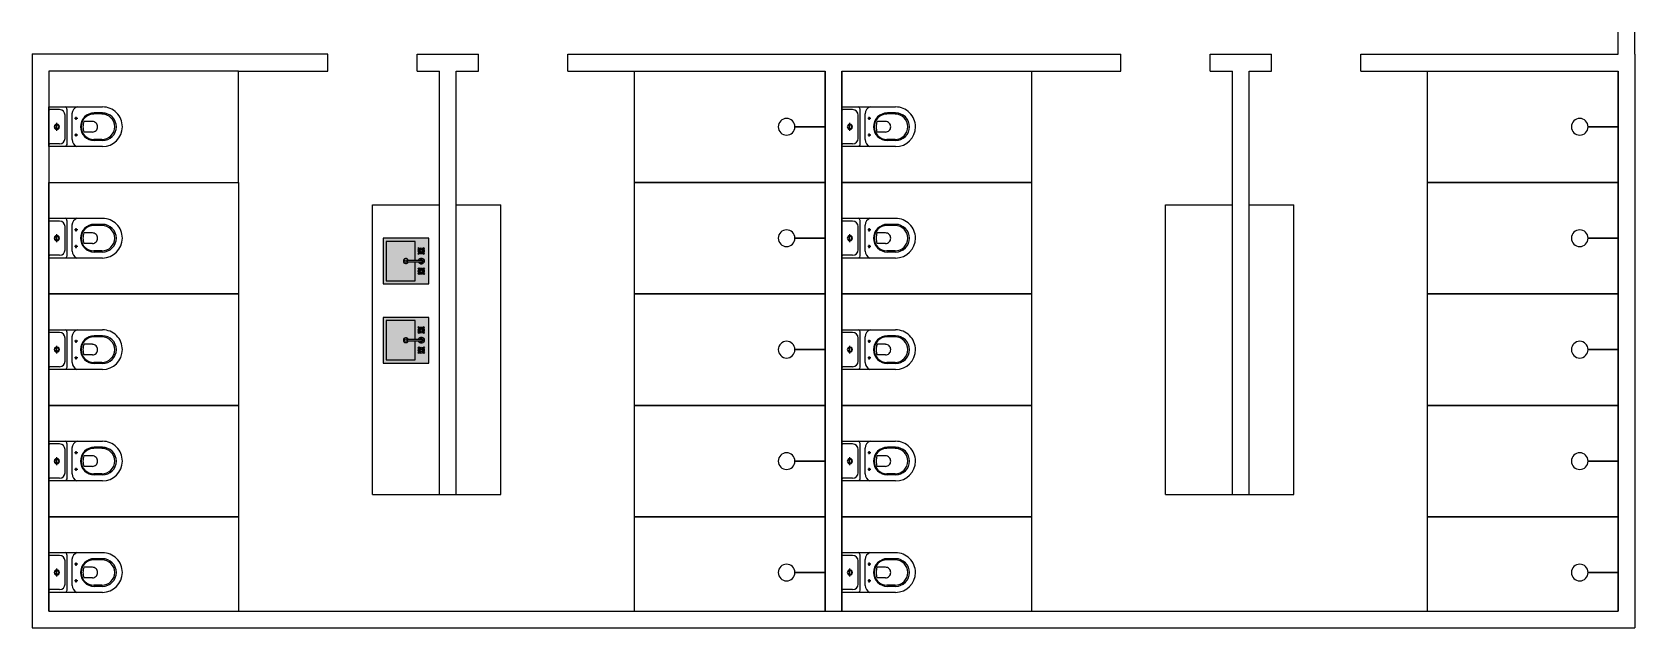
# Model space of a CAD drawing. Header units: inches. Extents: x -55 to 844, y -103 to 167.
# Drawn here: x 294.34 to 308.71, y -102.98 to -97.63 of the extents above; entities that cross this region are included whole.
import ezdxf

# ---------------------------------------------------------------- set-up
doc = ezdxf.new("R2010")
doc.units = ezdxf.units.IN
doc.header["$MEASUREMENT"] = 0
doc.linetypes.add('DA0621PE-XREF-02$0$CONTINU', pattern=[0])
doc.layers.add('A-WCCOZ', color=252, linetype='Continuous')
doc.layers.add('AI-Equip san', color=1, linetype='Continuous')
doc.layers.add('AI-Hatch equip san', color=255, linetype='Continuous', lineweight=0)

# ---------------------------------------------------------------- blocks, each defined once
blk = doc.blocks.new('hdd')
at = {"linetype": 'Continuous'}
for p, q in [((76.191, 55.92), (76.672, 55.92)), ((76.672, 55.92), (76.672, 55.563)), ((76.672, 55.563), (76.191, 55.563))]:
    blk.add_line(p, q, dxfattribs=at)
at = {"linetype": 'DA0621PE-XREF-02$0$CONTINU'}
for p, q in [((76.509, 55.9), (76.509, 55.583)), ((76.576, 55.895), (76.663, 55.895)), ((76.191, 55.866), (76.265, 55.866)), ((76.196, 55.856), (76.269, 55.856)), ((76.282, 55.789), (76.358, 55.789)), ((76.413, 55.816), (76.441, 55.816)), ((76.428, 55.83), (76.428, 55.802)), ((76.464, 55.857), (76.464, 55.742)), ((76.464, 55.742), (76.464, 55.626)), ((76.527, 55.846), (76.527, 55.638)), ((76.6, 55.777), (76.6, 55.707)), ((76.191, 55.618), (76.265, 55.618)), ((76.196, 55.627), (76.269, 55.627)), ((76.282, 55.694), (76.358, 55.694)), ((76.413, 55.667), (76.441, 55.667)), ((76.428, 55.681), (76.428, 55.653)), ((76.576, 55.588), (76.663, 55.588))]:
    blk.add_line(p, q, dxfattribs=at)
at = {"linetype": 'Continuous'}
for centre, radius, start, end in [((76.191, 55.742), 0.178, 90, 179.9992), ((76.561, 55.889), 0.0533, 144.185, 167.6456), ((76.191, 55.742), 0.178, 179.9992, 270), ((76.282, 55.742), 0.0475, 179.9771, 269.9771)]:
    blk.add_arc(centre, radius, start, end, dxfattribs=at)
at = {"linetype": 'DA0621PE-XREF-02$0$CONTINU'}
for centre, radius, start, end in [((76.39, 55.853), 0.0743, 3.4897, 64.3323), ((76.576, 55.846), 0.0495, 90, 180), ((76.663, 55.885), 0.0099, 0, 89.999), ((76.191, 55.742), 0.124, 89.9999, 180.0028), ((76.191, 55.742), 0.124, 179.987, 269.9898), ((76.196, 55.742), 0.114, 90, 179.9837), ((76.196, 55.742), 0.114, 180.0059, 269.9897), ((76.282, 55.742), 0.0475, 90, 180.0256), ((76.265, 55.742), 0.124, 359.9838, 90), ((76.265, 55.742), 0.124, 269.9897, 0.0058), ((76.269, 55.742), 0.114, 0.4298, 90), ((76.269, 55.742), 0.114, 269.9897, 359.5599), ((76.23, 55.742), 0.136, 359.9861, 20.5097), ((76.23, 55.742), 0.136, 339.4799, 0.0036), ((76.259, 55.742), 0.124, 359.9925, 0.4319), ((76.259, 55.742), 0.124, 359.5608, 0.0001), ((76.428, 55.816), 0.00743, 0, 180), ((76.428, 55.816), 0.00743, 180, 0), ((76.6, 55.742), 0.0238, 359.9922, 179.9975), ((76.6, 55.742), 0.0238, 179.9924, 359.9973), ((76.6, 55.742), 0.0178, 359.9867, 180.0084), ((76.6, 55.742), 0.0178, 179.9952, 0), ((76.397, 55.628), 0.0677, 287.9398, 358.3433), ((76.428, 55.667), 0.00743, 0, 180), ((76.428, 55.667), 0.00743, 180, 0), ((76.576, 55.638), 0.0495, 180, 269.9997), ((76.663, 55.598), 0.0099, 270.0017, 0), ((76.532, 55.584), 0.0227, 182.8218, 246.8227)]:
    blk.add_arc(centre, radius, start, end, dxfattribs=at)
blk = doc.blocks.new('01Chuv_p')
at = {"const_width": 0.015}
blk.add_lwpolyline([(-0.27, 0), (0, 0)], dxfattribs=at)
blk.add_circle((-0.345, 0), 0.075)
blk = doc.blocks.new('cuba-41x41')
at = {"layer": 'AI-Hatch equip san', "ltscale": 3}
blk.add_hatch(color=256, dxfattribs=at).paths.add_polyline_path([(0.205, 0), (-0.205, 0), (-0.205, -0.41), (0.205, -0.41)])
blk.add_lwpolyline([(0.205, 0), (-0.205, 0), (-0.205, -0.41), (0.205, -0.41)], close=True)
blk.add_lwpolyline([(-0.009, -0.122), (-0.177, -0.122), (-0.177, -0.382), (0.177, -0.382), (0.177, -0.122), (0.009, -0.122)])
blk.add_circle((0, -0.205), 0.0117)
blk.add_arc((0, -0.205), 0.0225, 110.0284, 70.1368)
blk = doc.blocks.new('MistDecaMesaDunaClássica-Pl')
at = {"layer": 'AI-Hatch equip san', "ltscale": 3}
h = blk.add_hatch(color=256, dxfattribs=at)
h.paths.add_polyline_path([(-0.075, 0.022, 0.308864), (-0.106, 0.022), (-0.097, 0.014, -0.231927), (-0.084, 0.014)], flags=17)
h.paths.add_polyline_path([(-0.113, 0.03), (-0.12, 0.023), (-0.098, 0), (-0.12, -0.023), (-0.113, -0.03), (-0.091, -0.007), (-0.068, -0.03), (-0.061, -0.023), (-0.084, 0), (-0.061, 0.023), (-0.068, 0.03), (-0.091, 0.007)])
h.paths.add_polyline_path([(-0.104, 0.007), (-0.113, 0.015, 0.308864), (-0.113, -0.015), (-0.104, -0.007, -0.231927)], flags=17)
h.paths.add_polyline_path([(-0.101, 0.003), (-0.104, 0.007, 0.231927), (-0.104, -0.007), (-0.101, -0.003, -0.155003)], flags=17)
h.paths.add_polyline_path([(-0.101, 0.003, 0.155003), (-0.101, -0.003), (-0.098, 0)], flags=17)
h.paths.add_polyline_path([(-0.087, 0.01, 0.155003), (-0.094, 0.01), (-0.091, 0.007)], flags=17)
h.paths.add_polyline_path([(-0.084, 0.014, 0.231927), (-0.097, 0.014), (-0.094, 0.01, -0.155003), (-0.087, 0.01)], flags=17)
h.paths.add_polyline_path([(-0.08, 0.003), (-0.084, 0), (-0.08, -0.003, 0.155003)], flags=17)
h.paths.add_polyline_path([(-0.077, 0.007), (-0.08, 0.003, -0.155003), (-0.08, -0.003), (-0.077, -0.007, 0.231927)], flags=17)
h.paths.add_polyline_path([(-0.068, 0.015), (-0.077, 0.007, -0.231927), (-0.077, -0.007), (-0.068, -0.015, 0.308864)], flags=17)
h.paths.add_polyline_path([(-0.084, -0.014, -0.231927), (-0.097, -0.014), (-0.106, -0.022, 0.308864), (-0.075, -0.022)], flags=17)
h.paths.add_polyline_path([(-0.087, -0.01, -0.155003), (-0.094, -0.01), (-0.097, -0.014, 0.231927), (-0.084, -0.014)], flags=17)
h.paths.add_polyline_path([(-0.091, -0.007), (-0.094, -0.01, 0.155003), (-0.087, -0.01)], flags=16)
h.paths.add_polyline_path([(0.009, 0, 0.999343), (-0.009, 0), (-0.009, -0.118, 1), (0.009, -0.118)])
h.paths.add_polyline_path([(0.009, -0.013), (0.009, -0.025, 5.787199), (-0.009, -0.025), (-0.009, -0.013, -3.08595)])
h.paths.add_polyline_path([(0.009, -0.006), (0.009, -0.013, 3.08595), (-0.009, -0.013), (-0.009, -0.006, -1.863322)], flags=17)
h.paths.add_polyline_path([(0.009, 0), (0.009, -0.006, 1.863322), (-0.009, -0.006), (-0.009, 0, -0.999343)], flags=16)
h.paths.add_polyline_path([(0.068, 0.03), (0.061, 0.023), (0.084, 0), (0.061, -0.023), (0.068, -0.03), (0.091, -0.007), (0.113, -0.03), (0.12, -0.023), (0.098, 0), (0.12, 0.023), (0.113, 0.03), (0.091, 0.007)])
h.paths.add_polyline_path([(0.106, 0.022, 0.308864), (0.075, 0.022), (0.084, 0.014, -0.231927), (0.097, 0.014)], flags=17)
h.paths.add_polyline_path([(0.097, 0.014, 0.231927), (0.084, 0.014), (0.087, 0.01, -0.155003), (0.094, 0.01)], flags=17)
h.paths.add_polyline_path([(0.094, 0.01, 0.155003), (0.087, 0.01), (0.091, 0.007)], flags=17)
h.paths.add_polyline_path([(0.101, 0.003), (0.098, 0), (0.101, -0.003, 0.155003)], flags=17)
h.paths.add_polyline_path([(0.104, 0.007), (0.101, 0.003, -0.155003), (0.101, -0.003), (0.104, -0.007, 0.231927)], flags=17)
h.paths.add_polyline_path([(0.113, 0.015), (0.104, 0.007, -0.231927), (0.104, -0.007), (0.113, -0.015, 0.308864)], flags=17)
h.paths.add_polyline_path([(0.097, -0.014, -0.231927), (0.084, -0.014), (0.075, -0.022, 0.308864), (0.106, -0.022)], flags=17)
h.paths.add_polyline_path([(0.097, -0.014), (0.094, -0.01, -0.155003), (0.087, -0.01), (0.084, -0.014, 0.231927)], flags=17)
h.paths.add_polyline_path([(0.091, -0.007), (0.087, -0.01, 0.155003), (0.094, -0.01)], flags=17)
h.paths.add_polyline_path([(0.08, 0.003, 0.155003), (0.08, -0.003), (0.084, 0)], flags=17)
h.paths.add_polyline_path([(0.08, 0.003), (0.077, 0.007, 0.231927), (0.077, -0.007), (0.08, -0.003, -0.155003)], flags=17)
h.paths.add_polyline_path([(0.077, 0.007), (0.068, 0.015, 0.308864), (0.068, -0.015), (0.077, -0.007, -0.231927)], flags=17)
for points in [[(-0.091, 0.007), (-0.113, 0.03), (-0.12, 0.023), (-0.098, 0), (-0.12, -0.023), (-0.113, -0.03), (-0.091, -0.007), (-0.068, -0.03), (-0.061, -0.023), (-0.084, 0), (-0.061, 0.023), (-0.068, 0.03)], [(0.091, 0.007), (0.113, 0.03), (0.12, 0.023), (0.098, 0), (0.12, -0.023), (0.113, -0.03), (0.091, -0.007), (0.068, -0.03), (0.061, -0.023), (0.084, 0), (0.061, 0.023), (0.068, 0.03)]]:
    blk.add_lwpolyline(points, close=True)
blk.add_lwpolyline([(-0.009, -0.118, 1), (0.009, -0.118), (0.009, 0, 0.999343), (-0.009, 0)], format="xyb", close=True)
for centre, radius, start, end in [((-0.091, 0), 0.027, 145.6719, 214.3281), ((-0.091, 0), 0.027, 55.6719, 124.3281), ((-0.091, 0), 0.0154, 153.8848, 206.1152), ((-0.091, 0), 0.0109, 162.3782, 197.6218), ((-0.091, 0), 0.0154, 63.8848, 116.1152), ((-0.091, 0), 0.0109, 72.3782, 107.6218), ((-0.091, 0), 0.0109, 342.3782, 17.6218), ((-0.091, 0), 0.0154, 333.8848, 26.1152), ((-0.091, 0), 0.027, 325.6719, 34.3281), ((0, 0), 0.027, 289.6072, 250.3927), ((0, 0), 0.0154, 305.9097, 234.0902), ((0, 0), 0.0109, 326.4427, 213.5572), ((0.091, 0), 0.027, 145.6719, 214.3281), ((0.091, 0), 0.027, 55.6719, 124.3281), ((0.091, 0), 0.0154, 153.8848, 206.1152), ((0.091, 0), 0.0109, 162.3782, 197.6218), ((0.091, 0), 0.0154, 63.8848, 116.1152), ((0.091, 0), 0.0109, 72.3782, 107.6218), ((0.091, 0), 0.0109, 342.3782, 17.6218), ((0.091, 0), 0.0154, 333.8848, 26.1152), ((0.091, 0), 0.027, 325.6719, 34.3281), ((-0.091, 0), 0.027, 235.6719, 304.3281), ((-0.091, 0), 0.0154, 243.8848, 296.1152), ((-0.091, 0), 0.0109, 252.3782, 287.6218), ((0.091, 0), 0.027, 235.6719, 304.3281), ((0.091, 0), 0.0154, 243.8848, 296.1152), ((0.091, 0), 0.0109, 252.3782, 287.6218)]:
    blk.add_arc(centre, radius, start, end)

msp = doc.modelspace()

# ---------------------------------------------------------------- linework, layer by layer
for p, q in [((308.556, -97.828), (308.556, -97.628)), ((308.706, -97.828), (308.706, -97.628)), ((294.341, -97.825), (294.341, -102.975)), ((294.341, -97.825), (296.991, -97.825)), ((296.991, -97.978), (296.991, -97.828)), ((297.791, -97.828), (298.341, -97.828)), ((297.791, -97.978), (297.791, -97.828)), ((298.341, -97.978), (298.341, -97.828)), ((299.141, -97.828), (301.598, -97.828)), ((299.141, -97.978), (299.141, -97.828)), ((301.448, -97.828), (304.098, -97.828)), ((304.098, -97.978), (304.098, -97.828)), ((304.898, -97.828), (305.448, -97.828)), ((304.898, -97.978), (304.898, -97.828)), ((305.448, -97.978), (305.448, -97.828)), ((306.248, -97.828), (308.556, -97.828)), ((306.248, -97.978), (306.248, -97.828)), ((308.706, -97.828), (308.706, -102.975)), ((294.491, -97.978), (294.491, -102.826)), ((296.191, -97.978), (294.491, -97.978)), ((296.191, -97.978), (296.991, -97.978)), ((296.191, -98.978), (296.191, -97.978)), ((297.791, -97.978), (297.991, -97.978)), ((297.791, -97.978), (297.991, -97.978)), ((297.991, -101.778), (297.991, -97.978)), ((298.141, -97.978), (298.341, -97.978)), ((298.141, -101.778), (298.141, -97.978)), ((298.141, -97.978), (298.341, -97.978)), ((299.141, -97.978), (301.448, -97.978)), ((299.141, -97.978), (300.967, -97.978)), ((299.741, -102.825), (299.741, -97.978)), ((300.712, -97.978), (300.712, -97.978)), ((300.712, -97.978), (300.712, -97.978)), ((301.448, -102.826), (301.448, -97.978)), ((301.448, -97.978), (301.448, -102.826)), ((301.598, -97.978), (304.098, -97.978)), ((301.598, -102.826), (301.598, -97.978)), ((301.598, -102.826), (301.598, -97.978)), ((301.598, -97.978), (301.598, -102.826)), ((303.298, -97.978), (304.098, -97.978)), ((304.898, -97.978), (305.098, -97.978)), ((304.898, -97.978), (305.098, -97.978)), ((305.098, -101.778), (305.098, -97.978)), ((305.248, -97.978), (305.448, -97.978)), ((305.248, -101.778), (305.248, -97.978)), ((305.248, -97.978), (305.448, -97.978)), ((306.248, -97.978), (308.075, -97.978)), ((306.848, -102.826), (306.848, -97.978)), ((308.556, -102.825), (308.556, -97.978)), ((308.556, -102.826), (308.556, -97.978)), ((308.556, -97.978), (308.556, -102.826)), ((294.491, -102.826), (294.491, -98.978)), ((301.598, -102.826), (301.598, -98.978)), ((297.391, -101.778), (297.391, -99.178)), ((297.391, -99.178), (297.991, -99.178)), ((298.141, -99.178), (298.541, -99.178)), ((298.541, -101.778), (298.541, -99.178)), ((304.498, -101.778), (304.498, -99.178)), ((304.498, -99.178), (305.098, -99.178)), ((305.248, -99.178), (305.648, -99.178)), ((305.648, -101.778), (305.648, -99.178)), ((297.391, -101.778), (297.991, -101.778)), ((297.991, -101.778), (298.541, -101.778)), ((304.498, -101.778), (305.098, -101.778)), ((305.098, -101.778), (305.648, -101.778))]:
    msp.add_line(p, q)
for points in [[(299.141, -97.828), (304.098, -97.828)], [(299.741, -98.978), (299.741, -97.978), (301.448, -97.978), (301.448, -98.978), (299.741, -98.978)], [(301.598, -98.978), (301.598, -97.978), (303.298, -97.978), (303.298, -98.978), (301.598, -98.978)], [(306.848, -98.978), (306.848, -97.978), (308.556, -97.978), (308.556, -98.978), (306.848, -98.978)], [(294.491, -99.978), (294.491, -98.978), (296.191, -98.978), (296.191, -99.978), (294.491, -99.978)], [(299.741, -99.978), (299.741, -98.978), (301.448, -98.978), (301.448, -99.978), (299.741, -99.978)], [(301.598, -99.978), (301.598, -98.978), (303.298, -98.978), (303.298, -99.978), (301.598, -99.978)], [(306.848, -99.978), (306.848, -98.978), (308.556, -98.978), (308.556, -99.978), (306.848, -99.978)], [(294.491, -100.978), (294.491, -99.978), (296.191, -99.978), (296.191, -100.978), (294.491, -100.978)], [(299.741, -100.978), (299.741, -99.978), (301.448, -99.978), (301.448, -100.978), (299.741, -100.978)], [(301.598, -100.978), (301.598, -99.978), (303.298, -99.978), (303.298, -100.978), (301.598, -100.978)], [(306.848, -100.978), (306.848, -99.978), (308.556, -99.978), (308.556, -100.978), (306.848, -100.978)], [(294.491, -101.978), (294.491, -100.978), (296.191, -100.978), (296.191, -101.978), (294.491, -101.978)], [(299.741, -101.978), (299.741, -100.978), (301.448, -100.978), (301.448, -101.978), (299.741, -101.978)], [(301.598, -101.978), (301.598, -100.978), (303.298, -100.978), (303.298, -101.978), (301.598, -101.978)], [(306.848, -101.978), (306.848, -100.978), (308.556, -100.978), (308.556, -101.978), (306.848, -101.978)], [(294.491, -102.826), (294.491, -101.978), (296.191, -101.978), (296.191, -102.826)], [(299.741, -102.825), (299.741, -101.978), (301.448, -101.978), (301.448, -102.826)], [(301.598, -102.826), (301.598, -101.978), (303.298, -101.978), (303.298, -102.826)], [(306.848, -102.826), (306.848, -101.978), (308.556, -101.978), (308.556, -102.826)], [(294.491, -102.825), (308.556, -102.825)], [(294.341, -102.975), (308.706, -102.975)]]:
    msp.add_lwpolyline(points)

# ---------------------------------------------------------------- block references
at = {"rotation": 180}
for p in [(371.163, -42.736), (378.271, -42.736), (371.163, -43.736), (378.271, -43.736), (371.163, -44.736), (378.271, -44.736), (371.163, -45.736), (378.271, -45.736), (371.163, -46.736), (378.271, -46.736)]:
    msp.add_blockref('hdd', p, dxfattribs=at)
at = {"layer": 'A-WCCOZ', "extrusion": (0, 0, -1), "zscale": -1, "rotation": 180}
for p in [(-301.448, -98.478), (-308.556, -98.478), (-301.448, -99.478), (-308.556, -99.478), (-301.448, -100.478), (-308.556, -100.478), (-301.448, -101.478), (-308.556, -101.478), (-301.448, -102.478), (-308.556, -102.478)]:
    msp.add_blockref('01Chuv_p', p, dxfattribs=at)
at = {"layer": 'AI-Equip san', "rotation": 270}
for p in [(297.896, -99.683), (297.896, -100.393)]:
    msp.add_blockref('cuba-41x41', p, dxfattribs=at)
at = {"layer": 'AI-Equip san', "xscale": -1, "rotation": 270}
for p in [(297.829, -99.683), (297.829, -100.393)]:
    msp.add_blockref('MistDecaMesaDunaClássica-Pl', p, dxfattribs=at)

doc.saveas('drawing.dxf')
